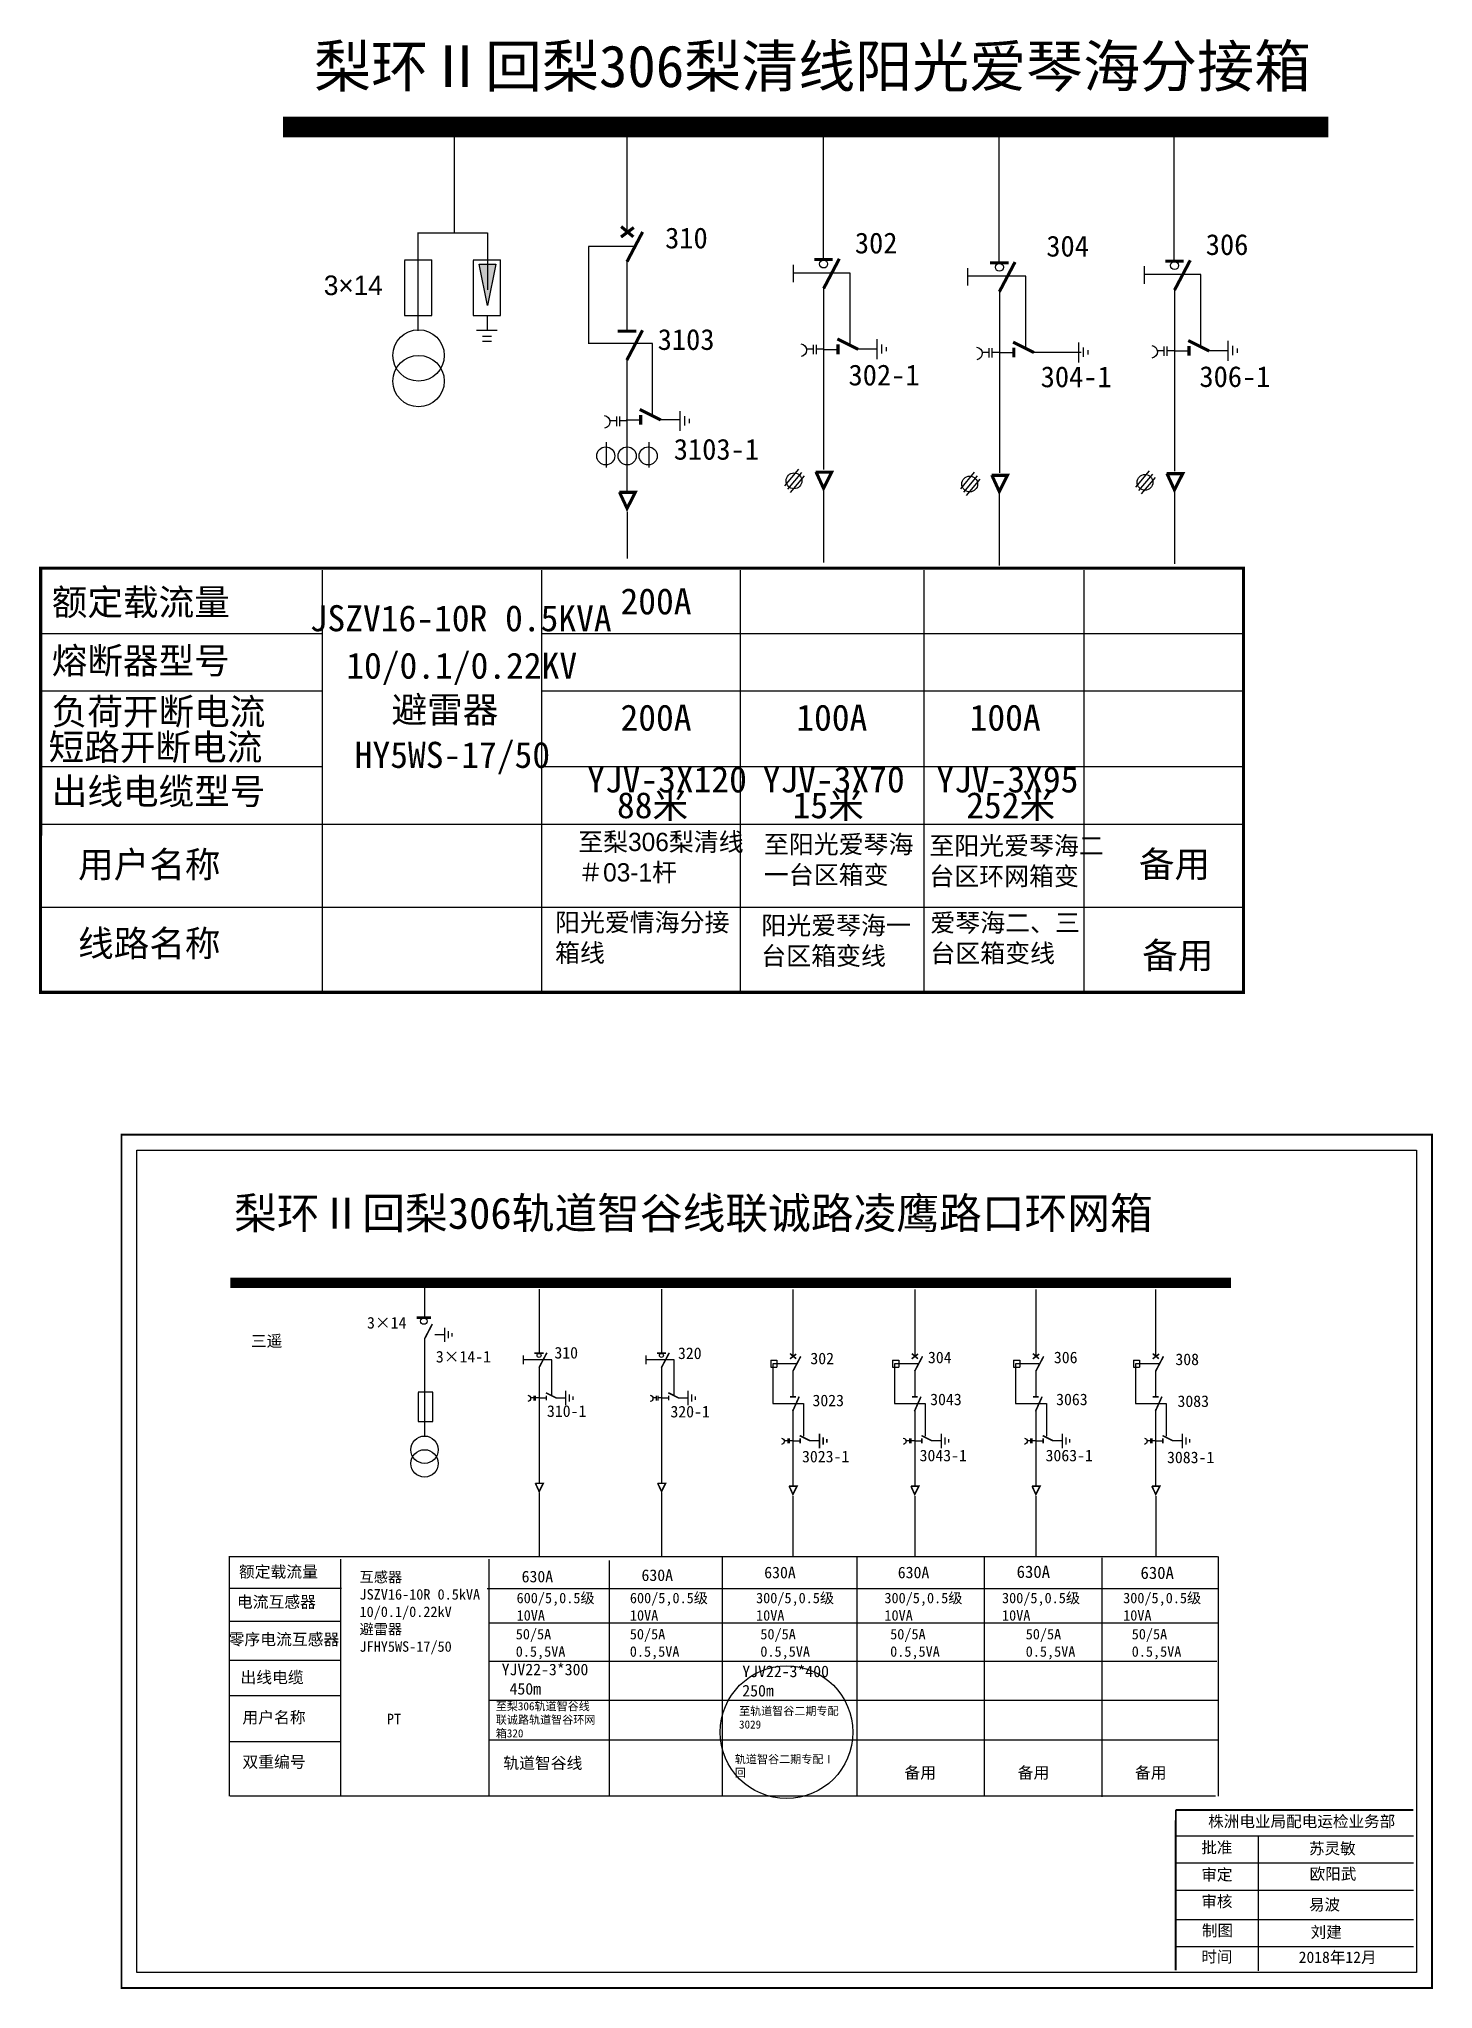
# Model space of a CAD drawing. Extents: x 12 to 417, y -223 to -37.
# Drawn here: x 11.8 to 145.3, y -223.4 to -36.7 of the extents above; entities that cross this region are included whole.
import ezdxf

# ---------------------------------------------------------------- set-up
doc = ezdxf.new("R2010")
doc.units = 0
doc.header["$LTSCALE"] = 0.774411
doc.linetypes.add('ACAD_ISO02W100', pattern=[15, 12, -3])
doc.linetypes.add('CENTER', pattern=[50.8, 31.75, -6.35, 6.35, -6.35])
doc.layers.get('0').update_dxf_attribs({"linetype": 'CONTINUOUS'})
doc.layers.get('DEFPOINTS').update_dxf_attribs({"linetype": 'CONTINUOUS'})
doc.layers.add('2', color=7, linetype='CONTINUOUS')
doc.layers.add('MiniCADLayer', color=7, linetype='CONTINUOUS', lineweight=20)
doc.styles.add('hztxt_txtstyle_0.00_0_0', font='', dxfattribs={"bigfont": 'hztxt.shx'})
doc.styles.add('hztxt_txtstyle_1.88_0_0', font='', dxfattribs={"height": 1.875, "bigfont": 'hztxt.shx'})
doc.styles.add('hztxt_txtstyle_2.70_0_0', font='simkai.ttf', dxfattribs={"height": 2.7})
doc.styles.get("Standard").update_dxf_attribs({"font": '', "height": 2.5})
doc.styles.add('字体', font='', dxfattribs={"height": 2.5})
doc.styles.get('hztxt_txtstyle_0.00_0_0').set_extended_font_data('hztxt')
doc.styles.get('hztxt_txtstyle_1.88_0_0').set_extended_font_data('hztxt')
doc.styles.get('Standard').set_extended_font_data('SimSun')
doc.styles.get('字体').set_extended_font_data('KaiTi_GB2312')

msp = doc.modelspace()

# ---------------------------------------------------------------- texts
for s, height, p in [('310', 2, (71.74, -56.74)), ('302', 2, (89.91, -57.22)), ('304', 2, (108.24, -57.52)), ('306', 2, (123.51, -57.37)), ('3103', 2, (71.03, -66.46)), ('302-1', 2, (89.3, -69.86)), ('304-1', 2, (107.7, -70.03)), ('306-1', 2, (122.9, -70.01)), ('3103-1', 2, (72.57, -76.97)), ('额定载流量', 2.5, (13.01, -91.86)), ('200A', 2.5, (67.47, -91.78)), ('熔断器型号', 2.5, (13.01, -97.46)), ('负荷开断电流', 2.5, (13.01, -102.34)), ('200A', 2.5, (67.47, -102.91)), ('100A', 2.5, (84.3, -102.91)), ('100A', 2.5, (100.9, -102.91)), ('短路开断电流', 2.5, (12.71, -105.74)), ('YJV-3X120', 2.5, (64.27, -108.83)), ('YJV-3X70', 2.5, (81.08, -108.83)), ('YJV-3X95', 2.5, (97.71, -108.83)), ('出线电缆型号', 2.5, (13.01, -109.97)), ('88米', 2.5, (67.13, -111.3)), ('15米', 2.5, (83.95, -111.3)), ('252米', 2.5, (100.57, -111.3)), ('用户名称', 2.5, (15.53, -116.98)), ('线路名称', 2.5, (15.53, -124.53))]:
    msp.add_text(s, height=height).set_placement(p)
at = {"color": 0, "linetype": 'Continuous', "style": 'hztxt_txtstyle_2.70_0_0'}
for s, p in [('3×14', (43.2, -160.16)), ('3×14-1', (49.79, -163.41)), ('310', (61.14, -163.03)), ('320', (72.97, -163.08)), ('304', (96.91, -163.48)), ('306', (108.97, -163.48)), ('302', (85.65, -163.58)), ('308', (120.6, -163.66)), ('310-1', (60.43, -168.62)), ('320-1', (72.25, -168.67)), ('3023', (85.85, -167.6)), ('3043', (97.12, -167.5)), ('3063', (109.18, -167.5)), ('3083', (120.8, -167.67)), ('3023-1', (84.85, -172.97)), ('3043-1', (96.11, -172.87)), ('3063-1', (108.17, -172.87)), ('3083-1', (119.8, -173.05))]:
    msp.add_text(s, height=1.109, dxfattribs=at).set_placement(p)
at = {"insert": (38.13, -37.29), "char_height": 4, "width": 105.5284, "attachment_point": 1, "style": 'hztxt_txtstyle_0.00_0_0'}
msp.add_mtext('{\\fSimSun|b0|i0|c134|p2;梨环Ⅱ回梨306梨清线阳光爱琴海分接箱}', dxfattribs=at)
at = {"char_height": 1.75, "attachment_point": 1}
for s, insert, width in [('至梨{\\f\uffbfﾬￌ￥_GB2312|b0|i0|c134|p49;306}梨清线＃{\\f\uffbfﾬￌ￥_GB2312|b0|i0|c134|p49;03-1}杆', (63.42, -112.69), 15.8197), ('至阳光爱琴海一台区箱变', (81.2, -112.92), 14.7516), ('至阳光爱琴海二台区环网箱变', (97.04, -113.05), 18.0282), ('阳光爱情海分接箱线', (61.2, -120.39), 18.5102), ('阳光爱琴海一台区箱变线', (80.95, -120.68), 14.7516), ('爱琴海二、三台区箱变线', (97.14, -120.43), 15.4387)]:
    msp.add_mtext(s, dxfattribs=dict(at, insert=insert, width=width))
at = {"color": 0, "linetype": 'Continuous', "attachment_point": 1}
for s, insert, char_height, width, style in [('{\\fSimSun|b0|i0|c134|p2;梨环Ⅱ回梨306轨道智谷线联诚路凌鹰路口环网箱}', (30.47, -147.61), 3, 94.6448, '字体'), ('{\\fSimSun|b0|i0|c134|p2;三遥}', (32.08, -160.8), 1.1026, 8.5785, 'hztxt_txtstyle_0.00_0_0'), ('{\\fSimSun|b0|i0|c134|p2;额定载流量}', (30.93, -182.89), 1.1094, 17.8852, 'hztxt_txtstyle_2.70_0_0'), ('{\\fSimSun|b0|i0|c134|p2;630A}', (81.23, -182.96), 1.1094, 17.8852, 'hztxt_txtstyle_2.70_0_0'), ('{\\fSimSun|b0|i0|c134|p2;630A}', (94.02, -182.96), 1.1094, 17.8852, 'hztxt_txtstyle_2.70_0_0'), ('{\\fSimSun|b0|i0|c134|p2;630A}', (105.4, -182.86), 1.1757, 9.454, 'hztxt_txtstyle_0.00_0_0'), ('{\\fSimSun|b0|i0|c134|p2;630A}', (117.26, -182.96), 1.1757, 9.454, 'hztxt_txtstyle_0.00_0_0'), ('\\A1;{\\fSimSun|b0|i0|c134|p2;互感器\\PJSZV16-10R 0.5kVA\\P10/0.1/0.22kV\\P避雷器\\PJFHY5WS-17/50}', (42.48, -183.45), 0.9985, 18.4113, 'hztxt_txtstyle_2.70_0_0'), ('{\\fSimSun|b0|i0|c134|p2;630A}', (58, -183.35), 1.1094, 17.8852, 'hztxt_txtstyle_2.70_0_0'), ('{\\fSimSun|b0|i0|c134|p2;630A}', (69.48, -183.22), 1.1094, 17.8852, 'hztxt_txtstyle_2.70_0_0'), ('{\\fSimSun|b0|i0|c134|p2;电流互感器}', (30.74, -185.78), 1.1094, 17.8852, 'hztxt_txtstyle_2.70_0_0'), ('\\A1;{\\fSimSun|b0|i0|c134|p2;600/5,0.5级\\P10VA}', (57.52, -185.46), 0.9985, 18.4113, 'hztxt_txtstyle_2.70_0_0'), ('\\A1;{\\fSimSun|b0|i0|c134|p2;600/5,0.5级\\P10VA}', (68.37, -185.46), 0.9985, 18.4113, 'hztxt_txtstyle_2.70_0_0'), ('\\A1;{\\fSimSun|b0|i0|c134|p2;300/5,0.5级\\P10VA}', (80.45, -185.46), 0.9985, 18.4113, 'hztxt_txtstyle_2.70_0_0'), ('\\A1;{\\fSimSun|b0|i0|c134|p2;300/5,0.5级\\P10VA}', (92.74, -185.46), 0.9985, 18.4113, 'hztxt_txtstyle_2.70_0_0'), ('\\A1;{\\fSimSun|b0|i0|c134|p2;300/5,0.5级\\P10VA}', (104, -185.46), 0.9985, 18.4113, 'hztxt_txtstyle_2.70_0_0'), ('\\A1;{\\fSimSun|b0|i0|c134|p2;300/5,0.5级\\P10VA}', (115.6, -185.46), 0.9985, 18.4113, 'hztxt_txtstyle_2.70_0_0'), ('{\\fSimSun|b0|i0|c134|p2;零序电流互感器}', (29.95, -189.36), 1.1094, 17.8852, 'hztxt_txtstyle_2.70_0_0'), ('{\\fSimSun|b0|i0|c134|p2;50/5A\\P0.5,5VA}', (57.44, -188.92), 0.9985, 17.8852, 'hztxt_txtstyle_2.70_0_0'), ('{\\fSimSun|b0|i0|c134|p2;50/5A\\P0.5,5VA}', (68.36, -188.92), 0.9985, 17.8852, 'hztxt_txtstyle_2.70_0_0'), ('{\\fSimSun|b0|i0|c134|p2;50/5A\\P0.5,5VA}', (80.86, -188.92), 0.9985, 17.8852, 'hztxt_txtstyle_2.70_0_0'), ('{\\fSimSun|b0|i0|c134|p2;50/5A\\P0.5,5VA}', (93.29, -188.92), 0.9985, 17.8852, 'hztxt_txtstyle_2.70_0_0'), ('{\\fSimSun|b0|i0|c134|p2;50/5A\\P0.5,5VA}', (106.27, -188.92), 0.9985, 17.8852, 'hztxt_txtstyle_2.70_0_0'), ('{\\fSimSun|b0|i0|c134|p2;50/5A\\P0.5,5VA}', (116.42, -188.92), 0.9985, 17.8852, 'hztxt_txtstyle_2.70_0_0'), ('{\\fSimSun|b0|i0|c134|p2;YJV22-3*300 \\P 450m}', (56.09, -192.25), 1.1094, 17.8852, 'hztxt_txtstyle_2.70_0_0'), ('{\\fSimSun|b0|i0|c134|p2;出线电缆}', (31.08, -193), 1.1094, 17.8852, 'hztxt_txtstyle_2.70_0_0'), ('{\\fSimSun|b0|i0|c134|p2;YJV22-3*400 \\P250m}', (79.13, -192.43), 1.1094, 17.8852, 'hztxt_txtstyle_2.70_0_0'), ('{\\fSimSun|b0|i0|c134|p2;至梨306轨道智谷线联诚路轨道智谷环网箱320}', (55.53, -195.94), 0.7766, 9.9725, 'hztxt_txtstyle_2.70_0_0'), ('{\\fSimSun|b0|i0|c134|p2;用户名称}', (31.27, -196.84), 1.1094, 17.8852, 'hztxt_txtstyle_2.70_0_0'), ('{\\fSimSun|b0|i0|c134|p2;PT}', (45.1, -197.04), 1.0024, 7.7986, 'hztxt_txtstyle_0.00_0_0'), ('{\\fSimSun|b0|i0|c134|p2;至轨道智谷二期专配3029}', (78.82, -196.39), 0.7766, 9.9725, 'hztxt_txtstyle_2.70_0_0'), ('{\\fSimSun|b0|i0|c134|p2;双重编号}', (31.27, -201.1), 1.1094, 17.8852, 'hztxt_txtstyle_2.70_0_0'), ('{\\fSimSun|b0|i0|c134|p2;轨道智谷线}', (56.25, -201.21), 1.1094, 17.8852, 'hztxt_txtstyle_2.70_0_0'), ('{\\fSimSun|b0|i0|c134|p2;轨道智谷二期专配Ⅰ回}', (78.42, -201.01), 0.7766, 9.9725, 'hztxt_txtstyle_2.70_0_0'), ('{\\fSimSun|b0|i0|c134|p2;备用}', (94.66, -202.13), 1.1094, 17.8852, 'hztxt_txtstyle_2.70_0_0'), ('{\\fSimSun|b0|i0|c134|p2;备用}', (105.5, -202.13), 1.1094, 17.8852, 'hztxt_txtstyle_2.70_0_0'), ('{\\fSimSun|b0|i0|c134|p2;备用}', (116.73, -202.13), 1.1094, 17.8852, 'hztxt_txtstyle_2.70_0_0'), ('株洲电业局配电运检业务部', (123.74, -206.8), 1.0944, 29.9201, '字体'), ('{\\fKaiTi_GB2312|b0|i0|c134|p49;批准}', (123.08, -209.3), 1.0944, 8.5588, '字体'), ('{\\fSimSun|b0|i0|c134|p2;苏灵敏}', (133.39, -209.39), 1.0944, 8.5588, '字体'), ('\\f\uffbfﾬￌﾣﾤ_GB2312|b0|i0|c134|p49;审定', (123.08, -211.9), 1.0944, 8.5588, '字体'), ('{\\fSimSun|b0|i0|c134|p2;欧阳武}', (133.45, -211.83), 1.0944, 8.5588, '字体'), ('\\f\uffbfﾬￌﾣﾤ_GB2312|b0|i0|c134|p49;审核', (123.08, -214.47), 1.0944, 8.5588, '字体'), ('易波', (133.39, -214.77), 1.094, 8.5588, '字体'), ('\\f\uffbfﾬￌﾣﾤ_GB2312|b0|i0|c134|p49;制图', (123.14, -217.25), 1.0944, 8.5588, '字体'), ('{\\fSimSun|b0|i0|c134|p2;刘建}', (133.55, -217.4), 1.0944, 8.5588, '字体'), ('\\f\uffbfﾬￌﾣﾤ_GB2312|b0|i0|c134|p49;时间', (123.08, -219.76), 1.0944, 8.5588, '字体'), ('2018{\\fSimSun|b0|i0|c134|p2;年}12{\\fSimSun|b0|i0|c134|p2;月}', (132.41, -219.81), 1.0944, 16.0081, '字体')]:
    msp.add_mtext(s, dxfattribs=dict(at, insert=insert, char_height=char_height, width=width, style=style))
at = {"layer": 'DEFPOINTS', "color": 7, "style": 'hztxt_txtstyle_1.88_0_0'}
msp.add_text('3×14', height=1.875, dxfattribs=at).set_placement((39.06, -61.21))
at = {"layer": 'MiniCADLayer', "color": 7, "ltscale": 1.203414, "char_height": 2.5, "attachment_point": 1}
for s, insert in [('JSZV16-10R 0.5KVA', (37.71, -90.9)), ('10/0.1/0.22KV', (41.21, -95.44)), ('避雷器', (45.54, -99.66)), ('HY5WS-17/50', (42.02, -103.98))]:
    msp.add_mtext(s, dxfattribs=dict(at, insert=insert))
at = {"layer": 'MiniCADLayer', "color": 7, "ltscale": 0.779812, "char_height": 2.5, "attachment_point": 1}
for insert in [(117.11, -114.45), (117.42, -123.18)]:
    msp.add_mtext('备用', dxfattribs=dict(at, insert=insert))

# ---------------------------------------------------------------- blocks, each defined once
blk = doc.blocks.new('JD')
for points in [[(-2, 0.2), (-2, -0.2), (2, 0.2), (2, -0.2)], [(1, -1.2), (1, -0.8), (-1, -1.2), (-1, -0.8)], [(-0.5, -1.8), (-0.5, -2.2), (0.5, -1.8), (0.5, -2.2)]]:
    blk.add_trace(points)

# ---------------------------------------------------------------- hatches: boundary and pattern name
at = {"layer": 'DEFPOINTS', "linetype": 'Continuous'}
msp.add_hatch(color=0, dxfattribs=at).paths.add_polyline_path([(53.94, -58.25), (55.52, -58.25), (54.75, -62.2)])

# ---------------------------------------------------------------- linework, layer by layer
for p, q in [((68.09, -45.07), (68.09, -55.2)), ((86.86, -45.26), (86.86, -57.77)), ((103.69, -45.57), (103.69, -58.08)), ((120.46, -45.41), (120.46, -57.92)), ((68.09, -57.93), (68.09, -64.57)), ((86.92, -60.5), (86.92, -77.92)), ((103.75, -60.81), (103.75, -78.23)), ((120.52, -60.65), (120.52, -78.07)), ((86.92, -66.41), (88.3, -66.41)), ((90.11, -66.37), (92, -66.37)), ((103.75, -66.71), (105.13, -66.71)), ((106.94, -66.67), (111.58, -66.67)), ((120.52, -66.56), (121.9, -66.56)), ((123.71, -66.52), (125.6, -66.52)), ((68.09, -67.34), (68.09, -80)), ((68.09, -67.37), (68.09, -67.6)), ((68.01, -73.16), (69.4, -73.16)), ((71.2, -73.12), (73.09, -73.12)), ((66.1, -75.29), (66.1, -77.73)), ((70.17, -75.29), (70.17, -77.73)), ((84.5, -77.88), (83.18, -79.46)), ((84.8, -78.19), (83.47, -79.78)), ((101.33, -78.18), (100.01, -79.77)), ((118.1, -78.03), (116.78, -79.61)), ((118.4, -78.34), (117.07, -79.93)), ((85.06, -78.52), (83.73, -80.1)), ((86.91, -79.71), (86.91, -86.8)), ((101.63, -78.5), (100.3, -80.08)), ((101.89, -78.82), (100.56, -80.41)), ((103.74, -80.02), (103.74, -87.11)), ((118.66, -78.67), (117.33, -80.25)), ((120.51, -79.86), (120.51, -86.95)), ((38.91, -87.55), (38.91, -127.97)), ((59.91, -87.55), (59.91, -127.97)), ((78.93, -87.55), (78.93, -127.97)), ((96.5, -87.55), (96.5, -127.97)), ((111.83, -87.55), (111.83, -127.97)), ((12.02, -93.6), (38.91, -93.6)), ((12.02, -99.09), (38.91, -99.09)), ((12.02, -106.35), (38.91, -106.35)), ((12.02, -111.86), (127.13, -111.86)), ((12.02, -119.81), (127.13, -119.81))]:
    msp.add_line(p, q)
at = {"linetype": 'Continuous'}
for p, q in [((64.39, -56.56), (64.39, -65.87)), ((68.81, -56.56), (64.39, -56.56)), ((92.02, -65.44), (92.02, -67.34)), ((92.47, -65.93), (92.47, -66.81)), ((92.91, -66.18), (92.91, -66.59)), ((111.33, -65.75), (111.33, -67.65)), ((111.77, -66.24), (111.77, -67.12)), ((112.21, -66.49), (112.21, -66.9)), ((125.63, -65.59), (125.63, -67.49)), ((126.07, -66.08), (126.07, -66.96)), ((126.51, -66.33), (126.51, -66.74)), ((73.16, -72.32), (73.16, -74.22)), ((73.6, -72.81), (73.6, -73.69)), ((74.04, -73.06), (74.04, -73.47))]:
    msp.add_line(p, q, dxfattribs=at)
at = {"linetype": 'CENTER'}
msp.add_line((68.1, -81.97), (68.1, -86.43), dxfattribs=at)
at = {"ltscale": 2.166145}
for p, q in [((59.91, -93.6), (127.13, -93.6)), ((59.91, -99.09), (127.13, -99.09)), ((59.91, -106.35), (127.13, -106.35))]:
    msp.add_line(p, q, dxfattribs=at)
at = {"color": 0}
for p, q in [((48.69, -155.78), (48.69, -159.07)), ((59.67, -156.39), (59.67, -162.5)), ((71.39, -156.39), (71.39, -162.5)), ((83.98, -156.42), (83.98, -162.84)), ((95.64, -156.42), (95.64, -162.84)), ((107.24, -156.42), (107.24, -162.84)), ((118.71, -156.42), (118.71, -162.84)), ((48.71, -161.11), (48.71, -170.43)), ((49.69, -160.74), (50.63, -160.74)), ((59.67, -163.86), (59.67, -174.96)), ((71.39, -163.86), (71.39, -174.96)), ((81.85, -163.18), (82.45, -163.18)), ((81.85, -163.18), (81.85, -163.85)), ((81.85, -163.85), (82.45, -163.85)), ((82.45, -163.18), (82.45, -163.85)), ((83.98, -164.2), (83.98, -166.67)), ((93.51, -163.18), (94.11, -163.18)), ((93.51, -163.18), (93.51, -163.85)), ((93.51, -163.85), (94.11, -163.85)), ((94.11, -163.18), (94.11, -163.85)), ((95.64, -164.2), (95.64, -166.67)), ((105.11, -163.18), (105.7, -163.18)), ((105.11, -163.18), (105.11, -163.85)), ((105.11, -163.85), (105.7, -163.85)), ((105.7, -163.18), (105.7, -163.85)), ((107.24, -164.2), (107.24, -166.67)), ((116.58, -163.18), (117.18, -163.18)), ((116.58, -163.18), (116.58, -163.85)), ((116.58, -163.85), (117.18, -163.85)), ((117.18, -163.18), (117.18, -163.85)), ((118.71, -164.2), (118.71, -166.67)), ((59.67, -166.81), (60.37, -166.81)), ((61.27, -166.79), (62.21, -166.79)), ((71.39, -166.81), (72.08, -166.81)), ((72.99, -166.79), (73.93, -166.79)), ((83.98, -167.91), (83.98, -175.22)), ((95.64, -167.91), (95.64, -175.22)), ((107.24, -167.91), (107.24, -175.22)), ((118.71, -167.91), (118.71, -175.22)), ((83.98, -170.91), (84.67, -170.91)), ((85.57, -170.89), (86.52, -170.89)), ((95.64, -170.91), (96.33, -170.91)), ((97.23, -170.89), (98.17, -170.89)), ((107.24, -170.91), (107.93, -170.91)), ((108.83, -170.89), (109.77, -170.89)), ((118.71, -170.91), (119.4, -170.91)), ((120.31, -170.89), (121.25, -170.89)), ((40.75, -185.06), (30.04, -185.06)), ((40.71, -188.21), (30, -188.21)), ((40.71, -191.93), (30, -191.93)), ((40.67, -195.32), (29.96, -195.32)), ((40.71, -199.73), (30, -199.73))]:
    msp.add_line(p, q, dxfattribs=at)
at = {"color": 0, "linetype": 'ACAD_ISO02W100'}
for p, q in [((84.28, -163.53), (82.04, -163.53)), ((82.04, -163.53), (82.04, -167.34)), ((95.94, -163.53), (93.7, -163.53)), ((93.7, -163.53), (93.7, -167.34)), ((107.54, -163.53), (105.3, -163.53)), ((105.3, -163.53), (105.3, -167.34)), ((119.01, -163.53), (116.77, -163.53)), ((116.77, -163.53), (116.77, -167.34)), ((82.04, -167.34), (85, -167.34)), ((85, -167.34), (85, -170.48)), ((93.7, -167.34), (96.65, -167.34)), ((96.65, -167.34), (96.65, -170.48)), ((105.3, -167.34), (108.25, -167.34)), ((108.25, -167.34), (108.25, -170.48)), ((116.77, -167.34), (119.73, -167.34)), ((119.73, -167.34), (119.73, -170.48))]:
    msp.add_line(p, q, dxfattribs=at)
at = {"color": 0, "linetype": 'CENTER'}
for p, q in [((59.68, -175.86), (59.68, -182)), ((71.4, -175.86), (71.4, -182)), ((83.98, -176.2), (83.98, -181.96)), ((95.64, -176.2), (95.64, -181.96)), ((107.24, -176.2), (107.24, -181.96)), ((118.72, -176.2), (118.72, -181.96))]:
    msp.add_line(p, q, dxfattribs=at)
at = {"color": 0, "linetype": 'Continuous'}
for p, q in [((29.98, -181.98), (124.64, -181.98)), ((30.02, -204.92), (30.02, -181.98)), ((40.65, -182.23), (40.65, -204.92)), ((54.86, -182.23), (54.86, -204.92)), ((66.38, -182.38), (66.38, -204.91)), ((77.21, -182.03), (77.21, -204.92)), ((90.1, -182.03), (90.1, -204.92)), ((102.3, -182.04), (102.3, -204.94)), ((113.57, -182.12), (113.57, -205.01)), ((124.7, -182), (124.7, -204.94)), ((54.69, -185.05), (124.68, -185.05)), ((54.86, -188.34), (124.7, -188.34)), ((54.86, -192.02), (124.58, -192.02)), ((54.86, -195.75), (124.77, -195.75)), ((54.86, -199.55), (124.68, -199.55)), ((124.43, -204.92), (30.1, -204.92)), ((120.64, -208.73), (143.39, -208.73)), ((128.53, -208.73), (128.53, -221.67)), ((120.64, -211.33), (143.39, -211.33)), ((120.64, -213.92), (143.39, -213.92)), ((120.64, -216.75), (143.39, -216.75)), ((120.64, -219.34), (143.39, -219.34))]:
    msp.add_line(p, q, dxfattribs=at)
for points, const_width in [([(35.16, -45.11), (135.26, -45.11)], 2), ([(67.52, -55.65), (68.74, -54.74)], 0.3), ([(67.53, -54.65), (68.7, -55.63)], 0.3), ([(68.09, -58.01), (69.59, -55.16)], 0.3), ([(86.03, -57.81), (87.8, -57.81)], 0.3), ([(86.92, -60.58), (88.42, -57.73)], 0.3), ([(119.64, -57.96), (121.4, -57.96)], 0.3), ([(120.52, -60.73), (122.02, -57.88)], 0.3), ([(102.86, -58.12), (104.63, -58.12)], 0.3), ([(103.75, -60.88), (105.25, -58.04)], 0.3), ([(67.2, -64.66), (68.97, -64.66)], 0.3), ([(68.08, -67.43), (69.58, -64.58)], 0.3), ([(88.23, -65.41), (90.23, -66.41)], 0.3), ([(88.3, -65.94), (88.3, -66.87)], 0.3), ([(105.06, -65.71), (107.06, -66.71)], 0.3), ([(105.13, -66.25), (105.13, -67.17)], 0.3), ([(121.83, -65.56), (123.83, -66.56)], 0.3), ([(121.9, -66.09), (121.9, -67.02)], 0.3), ([(69.32, -72.16), (71.32, -73.16)], 0.3), ([(69.4, -72.7), (69.4, -73.62)], 0.3), ([(86.17, -78.16), (87.69, -78.16), (86.91, -79.71), (86.19, -78.14)], 0.3), ([(103, -78.47), (104.52, -78.47), (103.74, -80.02), (103.02, -78.44)], 0.3), ([(119.77, -78.31), (121.3, -78.31), (120.51, -79.86), (119.79, -78.29)], 0.3), ([(67.35, -80.09), (68.88, -80.09), (68.1, -81.64), (67.37, -80.07)], 0.3)]:
    msp.add_lwpolyline(points, dxfattribs=dict(const_width=const_width))
at = {"linetype": 'ACAD_ISO02W100'}
for points in [[(89.45, -65.93), (89.45, -59.1), (83.97, -59.1)], [(106.28, -66.24), (106.28, -59.41), (100.8, -59.41)], [(123.05, -66.08), (123.05, -59.25), (117.57, -59.25)], [(70.54, -72.69), (70.54, -65.85), (64.39, -65.85)]]:
    msp.add_lwpolyline(points, dxfattribs=at)
for points in [[(84.01, -58.3), (84.01, -59.97)], [(100.68, -58.62), (100.68, -60.3)], [(117.61, -58.45), (117.61, -60.12)], [(85.91, -66.39), (85.28, -66.39)], [(85.91, -65.97), (85.91, -66.88)], [(86.19, -65.97), (86.19, -66.88)], [(86.92, -66.39), (86.19, -66.39)], [(102.74, -66.7), (102.11, -66.7)], [(102.74, -66.28), (102.74, -67.19)], [(103.02, -66.28), (103.02, -67.19)], [(103.75, -66.7), (103.02, -66.7)], [(119.51, -66.54), (118.88, -66.54)], [(119.51, -66.12), (119.51, -67.03)], [(119.79, -66.12), (119.79, -67.03)], [(120.52, -66.54), (119.79, -66.54)], [(67.08, -73.26), (66.45, -73.26)], [(67.08, -72.84), (67.08, -73.75)], [(67.36, -72.84), (67.36, -73.75)], [(68.09, -73.26), (67.36, -73.26)]]:
    msp.add_lwpolyline(points)
for points in [[(84.74, -65.88, -0.877934), (84.76, -67.09)], [(101.57, -66.18, -0.877934), (101.59, -67.4)], [(118.34, -66.03, -0.877934), (118.36, -67.24)], [(65.91, -72.74, -0.877934), (65.93, -73.96)]]:
    msp.add_lwpolyline(points, format="xyb")
at = {"const_width": 0.3}
msp.add_lwpolyline([(11.95, -87.35), (127.13, -87.35), (127.13, -127.97), (11.94, -127.97)], close=True, dxfattribs=at)
at = {"color": 0, "linetype": 'Continuous', "const_width": 0.182}
msp.add_lwpolyline([(19.69, -141.6), (145.18, -141.6), (145.18, -223.31), (19.69, -223.31)], close=True, dxfattribs=at)
at = {"color": 0, "linetype": 'Continuous'}
msp.add_lwpolyline([(21.17, -143.08), (143.7, -143.08), (143.7, -221.83), (21.17, -221.83)], close=True, dxfattribs=at)
at = {"color": 0}
for points, const_width in [([(30.1, -155.78), (125.94, -155.78)], 0.998), ([(47.94, -159.12), (49.34, -159.12)], 0.238), ([(48.71, -161.15), (49.45, -159.73)], 0.15), ([(59.67, -163.9), (60.42, -162.48)], 0.15), ([(71.39, -163.9), (72.14, -162.48)], 0.15), ([(59.23, -162.52), (60.12, -162.52)], 0.15), ([(70.95, -162.52), (71.83, -162.52)], 0.15), ([(83.7, -163.06), (84.3, -162.6)], 0.15), ([(83.7, -162.56), (84.29, -163.05)], 0.15), ([(83.98, -164.24), (84.73, -162.82)], 0.15), ([(95.36, -162.56), (95.95, -163.05)], 0.15), ([(95.35, -163.06), (95.96, -162.6)], 0.15), ([(95.64, -164.24), (96.39, -162.82)], 0.15), ([(106.96, -162.56), (107.54, -163.05)], 0.15), ([(106.95, -163.06), (107.56, -162.6)], 0.15), ([(107.24, -164.24), (107.99, -162.82)], 0.15), ([(118.43, -163.06), (119.04, -162.6)], 0.15), ([(118.43, -162.56), (119.02, -163.05)], 0.15), ([(118.71, -164.24), (119.46, -162.82)], 0.15), ([(60.33, -166.31), (61.33, -166.81)], 0.15), ([(60.37, -166.58), (60.37, -167.04)], 0.15), ([(72.05, -166.31), (73.04, -166.81)], 0.15), ([(72.08, -166.58), (72.08, -167.04)], 0.15), ([(83.71, -166.71), (84.27, -166.71)], 0.15), ([(83.95, -168.09), (84.58, -166.68)], 0.15), ([(95.37, -166.71), (95.92, -166.71)], 0.15), ([(95.61, -168.09), (96.24, -166.68)], 0.15), ([(106.97, -166.71), (107.52, -166.71)], 0.15), ([(107.21, -168.09), (107.84, -166.68)], 0.15), ([(118.44, -166.71), (119, -166.71)], 0.15), ([(118.68, -168.09), (119.31, -166.68)], 0.15), ([(84.63, -170.41), (85.63, -170.91)], 0.15), ([(84.67, -170.68), (84.67, -171.14)], 0.15), ([(96.29, -170.41), (97.29, -170.91)], 0.15), ([(96.33, -170.68), (96.33, -171.14)], 0.15), ([(107.89, -170.41), (108.89, -170.91)], 0.15), ([(107.93, -170.68), (107.93, -171.14)], 0.15), ([(119.37, -170.41), (120.36, -170.91)], 0.15), ([(119.4, -170.68), (119.4, -171.14)], 0.15), ([(59.31, -174.98), (60.07, -174.98), (59.68, -175.76), (59.32, -174.97)], 0.15), ([(71.02, -174.98), (71.79, -174.98), (71.4, -175.76), (71.03, -174.97)], 0.15), ([(83.61, -175.26), (84.37, -175.26), (83.98, -176.04), (83.62, -175.25)], 0.15), ([(95.27, -175.26), (96.03, -175.26), (95.64, -176.04), (95.28, -175.25)], 0.15), ([(106.87, -175.26), (107.63, -175.26), (107.24, -176.04), (106.88, -175.25)], 0.15), ([(118.35, -175.26), (119.11, -175.26), (118.72, -176.04), (118.35, -175.25)], 0.15)]:
    msp.add_lwpolyline(points, dxfattribs=dict(at, const_width=const_width))
for points in [[(58.16, -162.74), (58.16, -163.58)], [(69.88, -162.74), (69.88, -163.58)], [(48.11, -166.27), (48.11, -169.07), (49.5, -169.07), (49.5, -166.24), (48.11, -166.24)], [(59.17, -166.8), (58.86, -166.8)], [(59.17, -166.59), (59.17, -167.05)], [(59.31, -166.59), (59.31, -167.05)], [(59.67, -166.8), (59.31, -166.8)], [(70.89, -166.8), (70.57, -166.8)], [(70.89, -166.59), (70.89, -167.05)], [(71.03, -166.59), (71.03, -167.05)], [(71.39, -166.8), (71.03, -166.8)], [(83.48, -170.9), (83.16, -170.9)], [(83.48, -170.69), (83.48, -171.15)], [(83.62, -170.69), (83.62, -171.15)], [(83.98, -170.9), (83.62, -170.9)], [(95.14, -170.9), (94.82, -170.9)], [(95.14, -170.69), (95.14, -171.15)], [(95.28, -170.69), (95.28, -171.15)], [(95.64, -170.9), (95.28, -170.9)], [(106.73, -170.9), (106.42, -170.9)], [(106.73, -170.69), (106.73, -171.15)], [(106.87, -170.69), (106.87, -171.15)], [(107.24, -170.9), (106.87, -170.9)], [(118.21, -170.9), (117.89, -170.9)], [(118.21, -170.69), (118.21, -171.15)], [(118.35, -170.69), (118.35, -171.15)], [(118.71, -170.9), (118.35, -170.9)]]:
    msp.add_lwpolyline(points, dxfattribs=at)
at = {"color": 0, "linetype": 'ACAD_ISO02W100'}
for points in [[(60.9, -166.57), (60.9, -163.16), (58.16, -163.16)], [(72.62, -166.57), (72.62, -163.16), (69.88, -163.16)]]:
    msp.add_lwpolyline(points, dxfattribs=at)
at = {"color": 0}
for points in [[(58.59, -166.54, -0.877934), (58.6, -167.15)], [(70.3, -166.54, -0.877934), (70.32, -167.15)], [(82.89, -170.65, -0.877934), (82.9, -171.25)], [(94.55, -170.65, -0.877934), (94.56, -171.25)], [(106.15, -170.65, -0.877934), (106.16, -171.25)], [(117.63, -170.65, -0.877934), (117.64, -171.25)]]:
    msp.add_lwpolyline(points, format="xyb", dxfattribs=at)
at = {"color": 0, "linetype": 'Continuous', "const_width": 0.182}
for points in [[(120.64, -206.26), (120.62, -221.62)], [(120.64, -206.26), (143.39, -206.26)]]:
    msp.add_lwpolyline(points, dxfattribs=at)
for centre, radius in [((86.92, -58.23), 0.384), ((103.75, -58.54), 0.384), ((120.52, -58.38), 0.384), ((66.06, -76.61), 0.866), ((68.11, -76.61), 0.866), ((70.12, -76.61), 0.866), ((84.08, -78.99), 0.757), ((117.69, -79.14), 0.757), ((100.91, -79.3), 0.757)]:
    msp.add_circle(centre, radius)
at = {"color": 0}
for centre, radius in [((48.64, -159.45), 0.305), ((59.67, -162.73), 0.192), ((71.39, -162.73), 0.192)]:
    msp.add_circle(centre, radius, dxfattribs=at)
at = {"color": 1, "linetype": 'Continuous'}
msp.add_circle((83.37, -198.81), 6.35, dxfattribs=at)
at = {"layer": '2', "color": 0}
for centre in [(48.71, -171.76), (48.71, -173.07)]:
    msp.add_circle(centre, 1.31, dxfattribs=at)
at = {"layer": 'DEFPOINTS', "color": 0, "linetype": 'Continuous'}
for p, q in [((51.57, -55.31), (51.57, -46.13)), ((48.1, -55.25), (54.73, -55.25)), ((54.73, -55.25), (54.73, -60.71)), ((54.75, -62.2), (53.94, -58.25)), ((53.94, -58.25), (55.52, -58.25)), ((55.52, -58.25), (54.75, -62.2)), ((54.69, -63.26), (54.69, -64.59)), ((53.69, -64.58), (55.65, -64.58)), ((54.26, -65.15), (55.13, -65.15)), ((54.26, -65.63), (55.13, -65.63))]:
    msp.add_line(p, q, dxfattribs=at)
at = {"layer": 'DEFPOINTS', "color": 0}
for p, q in [((48.08, -55.23), (48.08, -64.64)), ((46.79, -57.84), (49.39, -57.84)), ((49.39, -63.16), (49.39, -57.84)), ((53.37, -57.84), (55.97, -57.84)), ((55.97, -63.16), (55.97, -57.84)), ((46.79, -57.9), (46.79, -63.16)), ((53.37, -57.9), (53.37, -63.16)), ((46.79, -63.16), (49.39, -63.16)), ((53.37, -63.16), (55.97, -63.16))]:
    msp.add_line(p, q, dxfattribs=at)
for centre in [(48.13, -66.99), (48.13, -69.45)]:
    msp.add_circle(centre, 2.46, dxfattribs=at)

# ---------------------------------------------------------------- block references
at = {"color": 0, "xscale": 0.3494655254594932, "yscale": 0.3494655254594932, "zscale": 0.3494655254595134, "rotation": 90}
for p in [(50.64, -160.76), (62.22, -166.82), (73.94, -166.82), (86.53, -170.92), (98.19, -170.92), (109.78, -170.92), (121.26, -170.92)]:
    msp.add_blockref('JD', p, dxfattribs=at)

msp.set_redraw_order([(e.dxf.handle, doc.entitydb.next_handle()) for e in msp.query("TEXT MTEXT ATTDEF DIMENSION ARC_DIMENSION")])  # texts and dimensions are drawn at this point

doc.saveas('drawing.dxf')
